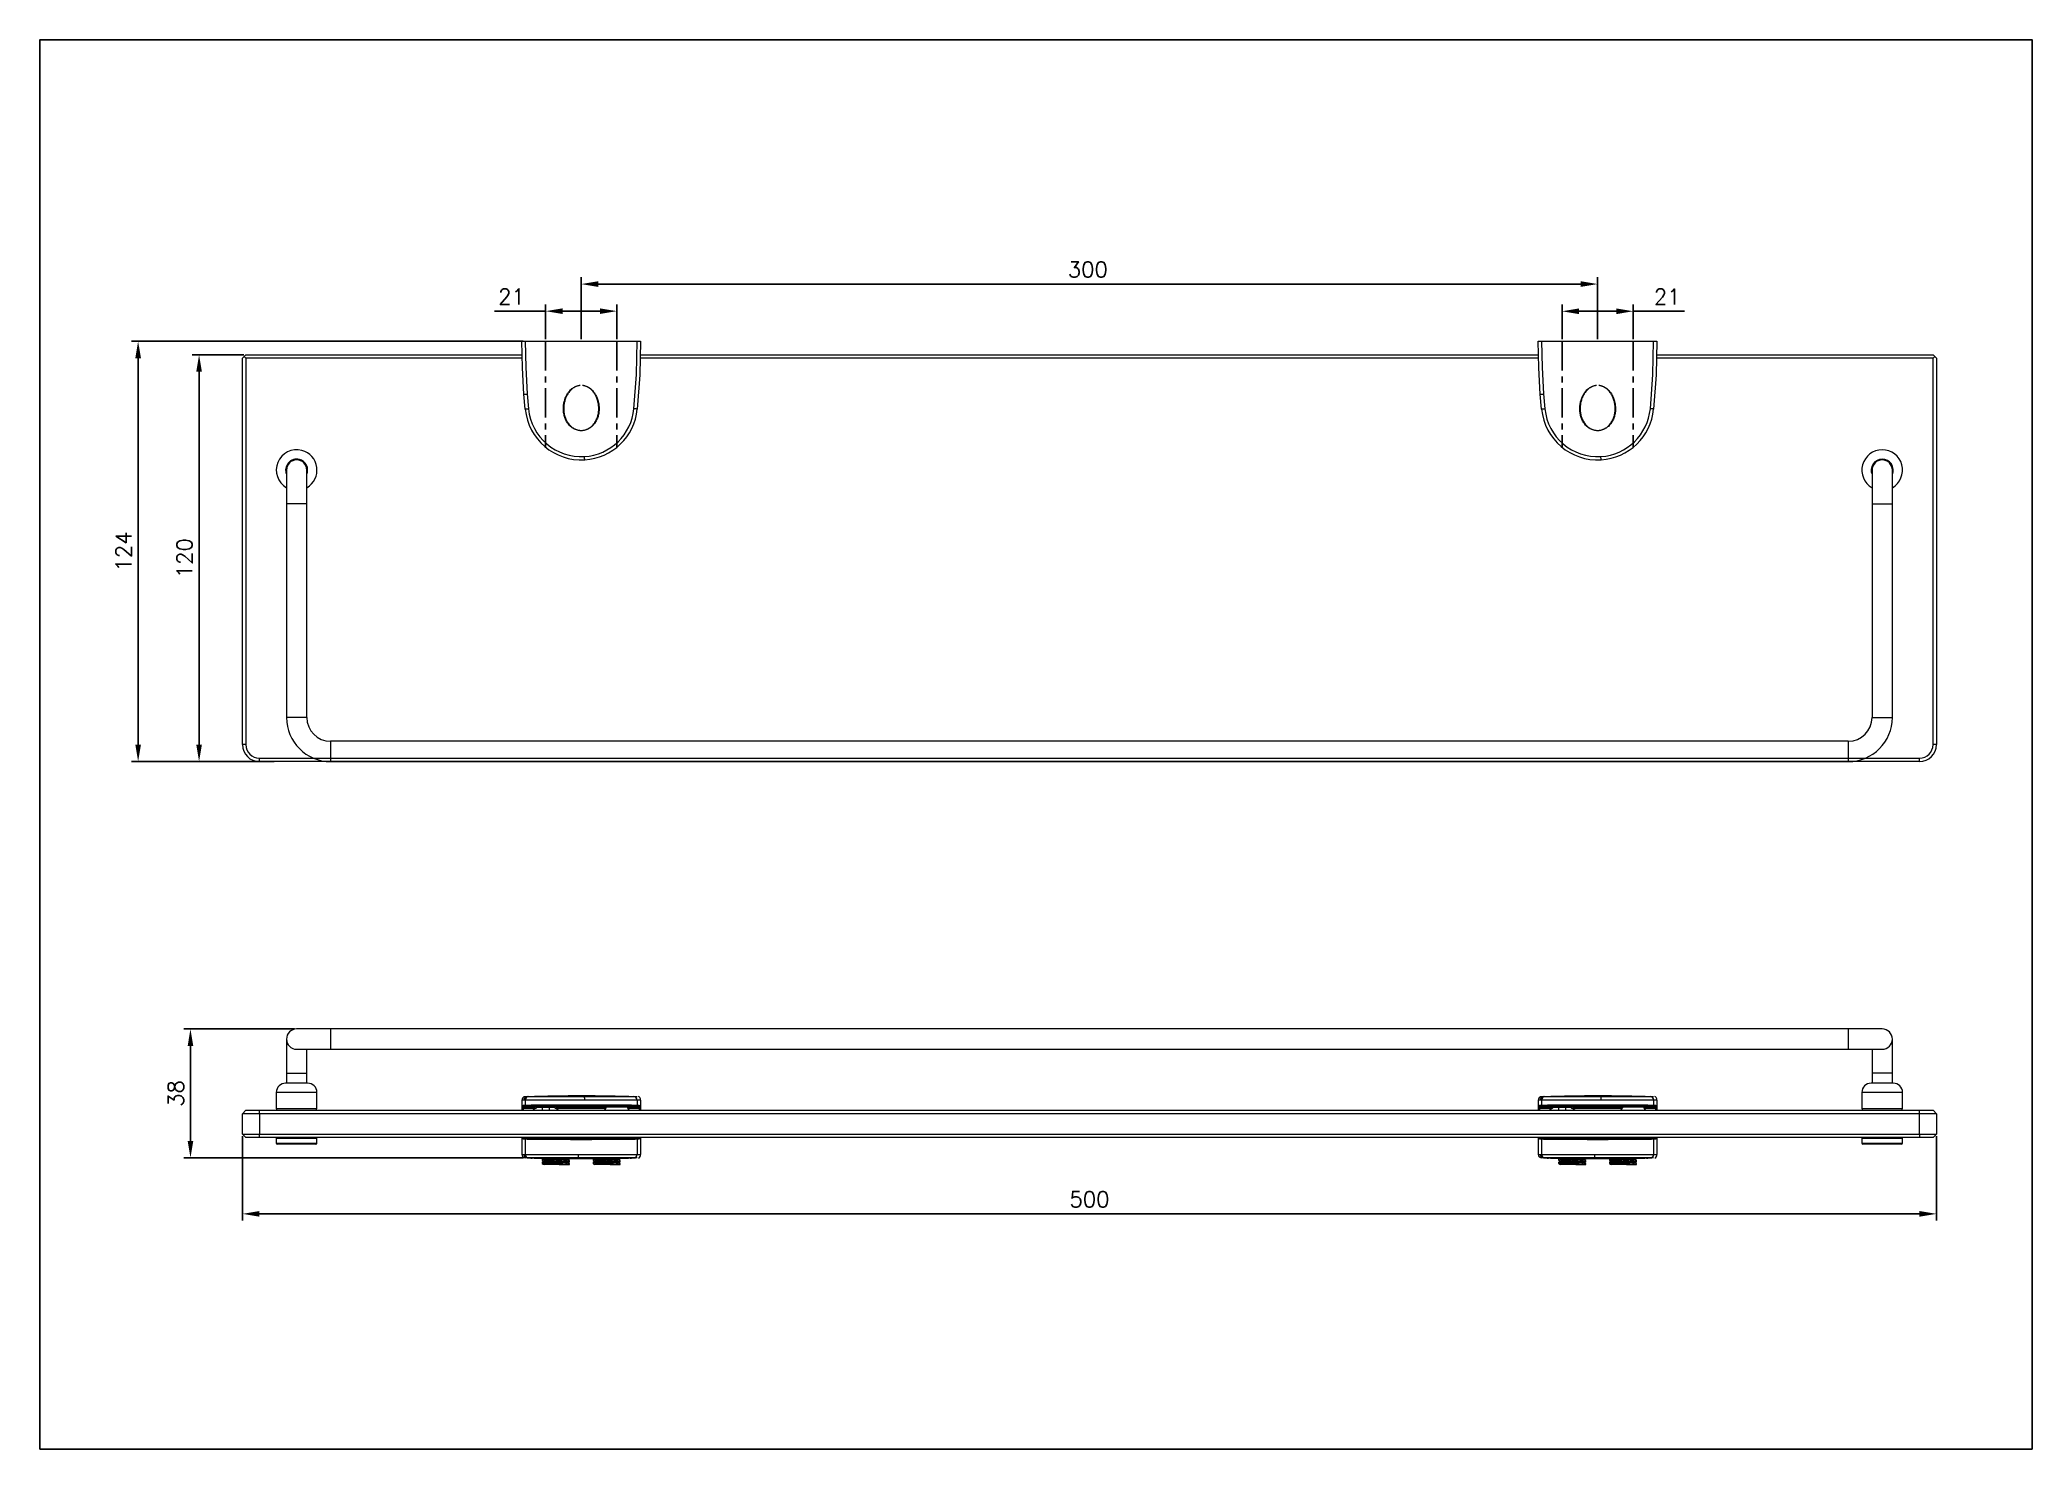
# Model space of a CAD drawing. Extents: x -139 to 449, y -42 to 374.
import ezdxf

# ---------------------------------------------------------------- set-up
doc = ezdxf.new("R2010")
doc.units = 0
doc.header["$LTSCALE"] = 23.1
doc.header["$MEASUREMENT"] = 0
doc.linetypes.add('CENTER', pattern=[0.6, 0.375, -0.075, 0.075, -0.075])
doc.layers.get('0').update_dxf_attribs({"linetype": 'CONTINUOUS'})
doc.layers.get('Defpoints').update_dxf_attribs({"linetype": 'CONTINUOUS'})
doc.styles.get("Standard").update_dxf_attribs({"font": 'txt.shx', "bigfont": 'whgtxt.shx'})
doc.dimstyles.get("Standard").update_dxf_attribs({"dimtxt": 2.5, "dimasz": 0.18, "dimexe": 0.18, "dimexo": 0.0625, "dimgap": 0.09, "dimtad": 0, "dimtih": 1, "dimtoh": 1, "dimdec": 4, "dimzin": 0, "dimdsep": 46, "dimtxsty": 'Standard', "dimcen": 0.09, "dimadec": 0, "dimazin": 0, "dimtp": 0.001, "dimtm": 0.001, "dimtfac": 1, "dimtdec": 4, "dimtofl": 0, "dimtmove": 0, "dimatfit": 0, "dimfxl": 0, "dimtolj": 1, "dimtzin": 0, "dimarcsym": 0})

msp = doc.modelspace()

# ---------------------------------------------------------------- blocks, each defined once
blk = doc.blocks.new('*D23')
at = {"color": 2, "lineweight": -2, "transparency": 16777216}
for p, q in [((9.95, 294.08), (-5.18, 294.08)), ((9.95, 285.79), (9.95, 296.08)), ((25.95, 294.08), (14.95, 294.08)), ((30.95, 285.79), (30.95, 296.08))]:
    blk.add_line(p, q, dxfattribs=at)
at = {"color": 2, "transparency": 16777216}
for points in [[(14.95, 294.91), (14.95, 293.25), (9.95, 294.08)], [(25.95, 294.91), (25.95, 293.25), (30.95, 294.08)]]:
    blk.add_solid(points, dxfattribs=at)
at = {"layer": 'Defpoints', "color": 0, "transparency": 16777216}
for p in [(30.95, 294.08), (9.95, 285.19), (30.95, 285.19)]:
    blk.add_point(p, dxfattribs=at)
at = {"color": 2, "transparency": 16777216, "insert": (-0.11, 298.38), "char_height": 4.6, "attachment_point": 5}
blk.add_mtext('\\A1;21', dxfattribs=at)
blk = doc.blocks.new('*D24')
at = {"color": 2, "lineweight": -2, "transparency": 16777216}
for p, q in [((-79.55, 50.69), (-79.55, 25.74)), ((420.45, 50.69), (420.45, 25.74)), ((-74.55, 27.74), (415.45, 27.74))]:
    blk.add_line(p, q, dxfattribs=at)
at = {"color": 2, "transparency": 16777216}
for points in [[(-74.55, 28.58), (-74.55, 26.91), (-79.55, 27.74)], [(415.45, 28.58), (415.45, 26.91), (420.45, 27.74)]]:
    blk.add_solid(points, dxfattribs=at)
at = {"layer": 'Defpoints', "color": 0, "transparency": 16777216}
for p in [(-79.55, 51.29), (420.45, 51.29), (420.45, 27.74)]:
    blk.add_point(p, dxfattribs=at)
at = {"color": 2, "transparency": 16777216, "insert": (170.45, 32.04), "char_height": 4.6, "attachment_point": 5}
blk.add_mtext('\\A1;500', dxfattribs=at)
blk = doc.blocks.new('*D25')
at = {"color": 2, "lineweight": -2, "transparency": 16777216}
for p, q in [((3.33, 285.19), (-112.34, 285.19)), ((-110.34, 280.19), (-110.34, 166.19)), ((-70.15, 161.19), (-112.34, 161.19))]:
    blk.add_line(p, q, dxfattribs=at)
at = {"color": 2, "transparency": 16777216}
for points in [[(-111.17, 280.19), (-109.5, 280.19), (-110.34, 285.19)], [(-111.17, 166.19), (-109.5, 166.19), (-110.34, 161.19)]]:
    blk.add_solid(points, dxfattribs=at)
at = {"layer": 'Defpoints', "color": 0, "transparency": 16777216}
for p in [(3.93, 285.19), (-110.34, 161.19), (-69.55, 161.19)]:
    blk.add_point(p, dxfattribs=at)
at = {"color": 2, "transparency": 16777216, "insert": (-114.64, 223.19), "char_height": 4.6, "attachment_point": 5, "rotation": 90}
blk.add_mtext('\\A1;124', dxfattribs=at)
blk = doc.blocks.new('*D26')
at = {"color": 2, "lineweight": -2, "transparency": 16777216}
for p, q in [((-79.15, 281.19), (-94.35, 281.19)), ((-92.35, 276.19), (-92.35, 166.19)), ((-70.15, 161.19), (-94.35, 161.19))]:
    blk.add_line(p, q, dxfattribs=at)
at = {"color": 2, "transparency": 16777216}
for points in [[(-93.18, 276.19), (-91.51, 276.19), (-92.35, 281.19)], [(-93.18, 166.19), (-91.51, 166.19), (-92.35, 161.19)]]:
    blk.add_solid(points, dxfattribs=at)
at = {"layer": 'Defpoints', "color": 0, "transparency": 16777216}
for p in [(-78.55, 281.19), (-92.35, 161.19), (-69.55, 161.19)]:
    blk.add_point(p, dxfattribs=at)
at = {"color": 2, "transparency": 16777216, "insert": (-96.65, 221.19), "char_height": 4.6, "attachment_point": 5, "rotation": 90}
blk.add_mtext('\\A1;120', dxfattribs=at)
blk = doc.blocks.new('*D27')
at = {"color": 2, "lineweight": -2, "transparency": 16777216}
for p, q in [((-64.15, 82.29), (-96.89, 82.29)), ((-94.89, 77.29), (-94.89, 49.27)), ((3.33, 44.27), (-96.89, 44.27))]:
    blk.add_line(p, q, dxfattribs=at)
at = {"color": 2, "transparency": 16777216}
for points in [[(-95.72, 77.29), (-94.06, 77.29), (-94.89, 82.29)], [(-95.72, 49.27), (-94.06, 49.27), (-94.89, 44.27)]]:
    blk.add_solid(points, dxfattribs=at)
at = {"layer": 'Defpoints', "color": 0, "transparency": 16777216}
for p in [(-63.55, 82.29), (-94.89, 44.27), (3.93, 44.27)]:
    blk.add_point(p, dxfattribs=at)
at = {"color": 2, "transparency": 16777216, "insert": (-99.19, 63.28), "char_height": 4.6, "attachment_point": 5, "rotation": 90}
blk.add_mtext('\\A1;38', dxfattribs=at)
blk = doc.blocks.new('*D28')
at = {"color": 2, "lineweight": -2, "transparency": 16777216}
for p, q in [((309.95, 285.79), (309.95, 296.05)), ((314.95, 294.05), (325.95, 294.05)), ((330.95, 285.79), (330.95, 296.05)), ((330.95, 294.05), (346.09, 294.05))]:
    blk.add_line(p, q, dxfattribs=at)
at = {"color": 2, "transparency": 16777216}
for points in [[(314.95, 294.88), (314.95, 293.21), (309.95, 294.05)], [(325.95, 294.88), (325.95, 293.21), (330.95, 294.05)]]:
    blk.add_solid(points, dxfattribs=at)
at = {"layer": 'Defpoints', "color": 0, "transparency": 16777216}
for p in [(330.95, 294.05), (309.95, 285.19), (330.95, 285.19)]:
    blk.add_point(p, dxfattribs=at)
at = {"color": 2, "transparency": 16777216, "insert": (341.02, 298.35), "char_height": 4.6, "attachment_point": 5}
blk.add_mtext('\\A1;21', dxfattribs=at)
blk = doc.blocks.new('*D29')
at = {"color": 2, "lineweight": -2, "transparency": 16777216}
for p, q in [((20.45, 285.79), (20.45, 304.07)), ((25.45, 302.07), (315.45, 302.07)), ((320.45, 285.79), (320.45, 304.07))]:
    blk.add_line(p, q, dxfattribs=at)
at = {"color": 2, "transparency": 16777216}
for points in [[(25.45, 302.91), (25.45, 301.24), (20.45, 302.07)], [(315.45, 302.91), (315.45, 301.24), (320.45, 302.07)]]:
    blk.add_solid(points, dxfattribs=at)
at = {"layer": 'Defpoints', "color": 0, "transparency": 16777216}
for p in [(320.45, 302.07), (20.45, 285.19), (320.45, 285.19)]:
    blk.add_point(p, dxfattribs=at)
at = {"color": 2, "transparency": 16777216, "insert": (169.98, 306.37), "char_height": 4.6, "attachment_point": 5}
blk.add_mtext('\\A1;300', dxfattribs=at)
blk = doc.blocks.new('A$C799D01EE')
at = {"color": 7, "linetype": 'Continuous', "lineweight": 15}
for points, knots in [([(12.97, 0.36), (13.01, 0.75), (13.1, 1.12), (13.31, 1.66), (13.39, 1.84), (13.58, 2.18), (13.68, 2.34), (14.02, 2.81), (14.28, 3.1), (14.85, 3.62), (15.16, 3.85), (15.81, 4.26), (16.16, 4.44), (16.87, 4.74), (17.23, 4.86), (17.97, 5.06), (18.35, 5.14), (19.12, 5.24), (19.5, 5.27), (20.27, 5.27), (20.65, 5.25), (21.42, 5.14), (21.8, 5.06), (22.53, 4.84), (22.89, 4.7), (23.59, 4.36), (23.92, 4.16), (24.38, 3.82), (24.53, 3.7), (24.82, 3.44), (24.96, 3.31), (25.36, 2.88), (25.58, 2.57), (25.87, 2.07), (25.96, 1.89), (26.11, 1.53), (26.17, 1.35), (26.27, 0.98), (26.31, 0.79), (26.37, 0.41), (26.38, 0.21), (26.38, -0.37), (26.33, -0.75), (26.13, -1.5), (25.99, -1.86), (25.7, -2.37), (25.6, -2.53), (25.37, -2.85), (25.25, -3), (24.86, -3.42), (24.57, -3.69), (23.94, -4.15), (23.61, -4.35), (22.92, -4.69), (22.56, -4.83), (21.82, -5.05), (21.44, -5.14), (20.67, -5.25), (20.29, -5.27), (19.52, -5.27), (19.13, -5.24), (18.36, -5.14), (17.98, -5.06), (17.24, -4.87), (16.88, -4.74), (16.17, -4.44), (15.83, -4.27), (15.17, -3.86), (14.86, -3.63), (14.29, -3.11), (14.02, -2.82), (13.57, -2.19), (13.38, -1.85), (13.1, -1.12), (13.01, -0.75), (12.97, -0.36)], [0, 0, 0, 0, 0.03125, 0.03125, 0.046875, 0.046875, 0.0625, 0.0625, 0.09375, 0.09375, 0.125, 0.125, 0.15625, 0.15625, 0.1875, 0.1875, 0.21875, 0.21875, 0.25, 0.25, 0.28125, 0.28125, 0.3125, 0.3125, 0.34375, 0.34375, 0.375, 0.375, 0.390625, 0.390625, 0.40625, 0.40625, 0.4375, 0.4375, 0.453125, 0.453125, 0.46875, 0.46875, 0.484375, 0.484375, 0.5, 0.5, 0.53125, 0.53125, 0.5625, 0.5625, 0.578125, 0.578125, 0.59375, 0.59375, 0.625, 0.625, 0.65625, 0.65625, 0.6875, 0.6875, 0.71875, 0.71875, 0.75, 0.75, 0.78125, 0.78125, 0.8125, 0.8125, 0.84375, 0.84375, 0.875, 0.875, 0.90625, 0.90625, 0.9375, 0.9375, 0.96875, 0.96875, 1, 1, 1, 1]), ([(13.04, -0.35), (13.08, -0.74), (13.17, -1.11), (13.45, -1.82), (13.64, -2.16), (14.09, -2.77), (14.35, -3.06), (14.91, -3.57), (15.22, -3.79), (15.87, -4.19), (16.21, -4.37), (16.91, -4.66), (17.27, -4.78), (18, -4.97), (18.38, -5.05), (19.13, -5.15), (19.51, -5.17), (20.27, -5.18), (20.65, -5.15), (21.41, -5.05), (21.78, -4.97), (22.51, -4.75), (22.87, -4.61), (23.55, -4.28), (23.88, -4.08), (24.5, -3.63), (24.79, -3.37), (25.17, -2.95), (25.29, -2.81), (25.52, -2.5), (25.62, -2.34), (25.91, -1.84), (26.05, -1.49), (26.25, -0.74), (26.3, -0.37), (26.3, 0.2), (26.29, 0.4), (26.24, 0.78), (26.2, 0.96), (26.04, 1.51), (25.89, 1.87), (25.51, 2.53), (25.28, 2.83), (24.89, 3.26), (24.76, 3.39), (24.47, 3.64), (24.32, 3.76), (23.86, 4.09), (23.53, 4.29), (22.84, 4.62), (22.49, 4.76), (21.76, 4.97), (21.39, 5.05), (20.64, 5.16), (20.26, 5.18), (19.5, 5.17), (19.12, 5.15), (18.37, 5.05), (17.99, 4.97), (17.26, 4.78), (16.9, 4.65), (16.2, 4.36), (15.86, 4.19), (15.21, 3.79), (14.91, 3.56), (14.34, 3.05), (14.08, 2.77), (13.75, 2.31), (13.64, 2.15), (13.46, 1.81), (13.38, 1.64), (13.17, 1.1), (13.08, 0.74), (13.04, 0.35)], [0, 0, 0, 0, 0.03125, 0.03125, 0.0625, 0.0625, 0.09375, 0.09375, 0.125, 0.125, 0.15625, 0.15625, 0.1875, 0.1875, 0.21875, 0.21875, 0.25, 0.25, 0.28125, 0.28125, 0.3125, 0.3125, 0.34375, 0.34375, 0.375, 0.375, 0.40625, 0.40625, 0.421875, 0.421875, 0.4375, 0.4375, 0.46875, 0.46875, 0.5, 0.5, 0.515625, 0.515625, 0.53125, 0.53125, 0.5625, 0.5625, 0.59375, 0.59375, 0.609375, 0.609375, 0.625, 0.625, 0.65625, 0.65625, 0.6875, 0.6875, 0.71875, 0.71875, 0.75, 0.75, 0.78125, 0.78125, 0.8125, 0.8125, 0.84375, 0.84375, 0.875, 0.875, 0.90625, 0.90625, 0.9375, 0.9375, 0.953125, 0.953125, 0.96875, 0.96875, 1, 1, 1, 1])]:
    blk.add_open_spline(points, degree=3, knots=knots, dxfattribs=at)
blk = doc.blocks.new('A$C41BA2DAD')
blk.add_lwpolyline([(-103.23, -187.07), (386.82, -187.07), (386.82, 159.43), (-103.23, 159.43)], close=True)
blk = doc.blocks.new('A$C676F3AB2')
at = {"xscale": 1.2, "yscale": 1.2, "zscale": 1.2}
blk.add_blockref('A$C41BA2DAD', (-7.47, 10.63), dxfattribs=at)

# ---------------------------------------------------------------- dimensions: what is measured, and where the dimension line sits
for base, p1, p2, override, picture, middle in [((320.452, 302.073), (20.452, 285.188), (320.452, 285.188), {"dimscale": 2, "dimtxt": 2.3, "dimasz": 2.5, "dimexe": 1, "dimexo": 0.3, "dimgap": 1, "dimtad": 1, "dimtih": 0, "dimtoh": 0, "dimdec": 0, "dimcen": 0, "dimclrd": 2, "dimclre": 2, "dimclrt": 2, "dimtp": 0.1, "dimtm": 0, "dimtfac": 0.5, "dimtdec": 2, "dimatfit": 3}, '*D29', (169.981, 302.073)), ((30.952, 294.08), (9.952, 285.188), (30.952, 285.188), {"dimscale": 2, "dimtxt": 2.3, "dimasz": 2.5, "dimexe": 1, "dimexo": 0.3, "dimgap": 1, "dimtad": 1, "dimtih": 0, "dimtoh": 0, "dimdec": 2, "dimlfac": 1, "dimzin": 8, "dimcen": 0, "dimclrd": 2, "dimclre": 2, "dimclrt": 2, "dimtp": 0.1, "dimtm": 0, "dimtfac": 0.5, "dimtdec": 2, "dimtofl": 1, "dimatfit": 3}, '*D23', (-0.114, 294.08)), ((330.952, 294.048), (309.952, 285.188), (330.952, 285.188), {"dimscale": 2, "dimtxt": 2.3, "dimasz": 2.5, "dimexe": 1, "dimexo": 0.3, "dimgap": 1, "dimtad": 1, "dimtih": 0, "dimtoh": 0, "dimdec": 2, "dimlfac": 1, "dimzin": 8, "dimcen": 0, "dimclrd": 2, "dimclre": 2, "dimclrt": 2, "dimtp": 0.1, "dimtm": 0, "dimtfac": 0.5, "dimtdec": 2, "dimtofl": 1, "dimatfit": 3}, '*D28', (341.019, 294.048))]:
    dim = msp.add_linear_dim(base=base, p1=p1, p2=p2, dimstyle='Standard', override=override)
    dim.commit()
    dim.dimension.update_dxf_attribs({"geometry": picture, "text_midpoint": middle, "dimtype": 160})
for base, p1, p2, override, picture, middle in [((-110.335, 161.188), (3.925, 285.188), (-69.548, 161.188), {"dimscale": 2, "dimtxt": 2.3, "dimasz": 2.5, "dimexe": 1, "dimexo": 0.3, "dimgap": 1, "dimtad": 1, "dimtih": 0, "dimtoh": 0, "dimdec": 2, "dimlfac": 1, "dimzin": 8, "dimcen": 0, "dimclrd": 2, "dimclre": 2, "dimclrt": 2, "dimtp": 0.1, "dimtm": 0, "dimtfac": 0.5, "dimtdec": 2, "dimtofl": 1, "dimatfit": 3}, '*D25', (-114.635, 223.188)), ((-92.347, 161.188), (-78.548, 281.188), (-69.548, 161.188), {"dimscale": 2, "dimtxt": 2.3, "dimasz": 2.5, "dimexe": 1, "dimexo": 0.3, "dimgap": 1, "dimtad": 1, "dimtih": 0, "dimtoh": 0, "dimdec": 2, "dimlfac": 1, "dimzin": 8, "dimcen": 0, "dimclrd": 2, "dimclre": 2, "dimclrt": 2, "dimtp": 0.1, "dimtm": 0, "dimtfac": 0.5, "dimtdec": 2, "dimtofl": 1, "dimatfit": 3}, '*D26', (-96.647, 221.188)), ((-94.889, 44.265), (-63.548, 82.293), (3.925, 44.265), {"dimscale": 2, "dimtxt": 2.3, "dimasz": 2.5, "dimexe": 1, "dimexo": 0.3, "dimgap": 1, "dimtad": 1, "dimtih": 0, "dimtoh": 0, "dimdec": 1, "dimlfac": 1, "dimzin": 8, "dimcen": 0, "dimclrd": 2, "dimclre": 2, "dimclrt": 2, "dimtp": 0.1, "dimtm": 0, "dimtfac": 0.5, "dimtdec": 2, "dimtofl": 1, "dimatfit": 3}, '*D27', (-99.189, 63.279))]:
    dim = msp.add_linear_dim(base=base, p1=p1, p2=p2, angle=90, dimstyle='Standard', override=override)
    dim.commit()
    dim.dimension.update_dxf_attribs({"geometry": picture, "text_midpoint": middle})
dim = msp.add_linear_dim(base=(420.452, 27.743), p1=(-79.548, 51.293), p2=(420.452, 51.293), dimstyle='Standard', override={"dimscale": 2, "dimtxt": 2.3, "dimasz": 2.5, "dimexe": 1, "dimexo": 0.3, "dimgap": 1, "dimtad": 1, "dimtih": 0, "dimtoh": 0, "dimdec": 2, "dimlfac": 1, "dimzin": 8, "dimcen": 0, "dimclrd": 2, "dimclre": 2, "dimclrt": 2, "dimtp": 0.1, "dimtm": 0, "dimtfac": 0.5, "dimtdec": 2, "dimtofl": 1, "dimatfit": 3})
dim.commit()
dim.dimension.update_dxf_attribs({"geometry": '*D24', "text_midpoint": (170.452, 32.043)})

# ---------------------------------------------------------------- linework, layer by layer
at = {"color": 7, "linetype": 'Continuous', "lineweight": 15}
for p, q in [((2.952, 285.188), (3.925, 285.188)), ((36.98, 285.188), (37.952, 285.188)), ((302.952, 285.188), (303.925, 285.188)), ((336.98, 285.188), (337.952, 285.188)), ((-79.048, 280.688), (-79.548, 280.188)), ((-79.548, 166.188), (-79.548, 280.188)), ((-78.548, 281.188), (-79.048, 280.688)), ((-78.548, 281.188), (3.028, 281.188)), ((37.857, 281.188), (303.028, 281.188)), ((337.857, 281.188), (419.452, 281.188)), ((419.952, 280.688), (419.452, 281.188)), ((420.452, 280.188), (419.952, 280.688)), ((420.452, 280.188), (420.452, 166.188)), ((3.923, 265.188), (3.543, 269.579)), ((303.923, 265.188), (303.543, 269.579)), ((-66.548, 247.188), (-66.548, 237.188)), ((-60.548, 237.188), (-60.548, 247.188)), ((401.452, 247.188), (401.452, 237.188)), ((407.452, 237.188), (407.452, 247.188)), ((-66.548, 237.188), (-66.548, 174.188)), ((-60.548, 174.188), (-60.548, 237.188)), ((401.452, 237.188), (401.452, 174.188)), ((407.452, 174.188), (407.452, 237.188)), ((394.452, 167.188), (-53.548, 167.188)), ((415.452, 161.188), (-74.548, 161.188)), ((-53.548, 161.188), (394.452, 161.188)), ((-66.548, 79.293), (-66.548, 69.293)), ((-53.548, 82.293), (-63.548, 82.293)), ((394.452, 82.293), (-53.548, 82.293)), ((404.452, 82.293), (394.452, 82.293)), ((407.452, 69.293), (407.452, 79.293)), ((-63.548, 76.293), (-53.548, 76.293)), ((-60.548, 69.293), (-60.548, 76.293)), ((-53.548, 76.293), (394.452, 76.293)), ((394.452, 76.293), (404.452, 76.293)), ((401.452, 76.293), (401.452, 69.293)), ((-60.298, 66.293), (-66.798, 66.293)), ((-66.548, 69.293), (-66.548, 66.293)), ((-63.548, 69.293), (-60.548, 69.293)), ((-60.548, 66.293), (-60.548, 69.293)), ((407.702, 66.293), (401.202, 66.293)), ((401.452, 69.293), (401.452, 66.293)), ((407.452, 66.293), (407.452, 69.293)), ((-69.548, 63.543), (-69.548, 58.793)), ((-57.548, 58.793), (-57.548, 63.543)), ((2.952, 61.32), (2.952, 58.293)), ((3.301, 59.297), (7.405, 59.297)), ((4.512, 62.321), (4.669, 62.321)), ((8.952, 59.294), (10.952, 59.294)), ((12.5, 59.297), (27.392, 59.297)), ((34.513, 59.297), (37.603, 59.297)), ((36.015, 62.321), (36.199, 62.321)), ((37.952, 61.32), (37.952, 58.293)), ((302.952, 61.32), (302.952, 58.293)), ((303.301, 59.297), (307.405, 59.297)), ((304.512, 62.321), (304.669, 62.321)), ((304.669, 62.321), (304.89, 62.321)), ((308.952, 59.294), (310.952, 59.294)), ((312.5, 59.297), (327.392, 59.297)), ((334.513, 59.297), (337.603, 59.297)), ((336.015, 62.321), (336.199, 62.321)), ((337.952, 61.32), (337.952, 58.293)), ((398.452, 63.543), (398.452, 58.793)), ((410.452, 58.793), (410.452, 63.543)), ((-78.548, 58.293), (-79.548, 57.293)), ((-79.548, 51.293), (-79.548, 57.293)), ((-78.548, 58.293), (-74.548, 58.293)), ((-74.548, 58.293), (415.452, 58.293)), ((3.286, 58.797), (3.286, 58.293)), ((37.619, 58.293), (37.619, 58.797)), ((303.286, 58.797), (303.286, 58.293)), ((337.619, 58.293), (337.619, 58.797)), ((415.452, 58.293), (419.452, 58.293)), ((420.452, 57.293), (419.452, 58.293)), ((420.452, 57.293), (420.452, 51.293)), ((-78.548, 50.293), (-79.548, 51.293)), ((-74.548, 50.293), (-78.548, 50.293)), ((415.452, 50.293), (-74.548, 50.293)), ((-69.548, 49.993), (-69.548, 48.593)), ((-57.848, 48.293), (-69.248, 48.293)), ((-57.548, 48.593), (-57.548, 49.993)), ((2.952, 50.293), (2.952, 45.265)), ((7.405, 50.288), (3.301, 50.288)), ((37.952, 50.293), (37.952, 45.265)), ((302.952, 50.293), (302.952, 45.265)), ((337.952, 50.293), (337.952, 45.265)), ((398.452, 49.993), (398.452, 48.593)), ((410.152, 48.293), (398.752, 48.293)), ((410.452, 48.593), (410.452, 49.993)), ((419.452, 50.293), (415.452, 50.293)), ((420.452, 51.293), (419.452, 50.293)), ((4.671, 44.264), (4.512, 44.265)), ((4.89, 44.264), (4.671, 44.264)), ((35.653, 44.249), (35.697, 44.249)), ((36.199, 44.264), (36.015, 44.264)), ((304.671, 44.264), (304.512, 44.265)), ((304.89, 44.264), (304.671, 44.264)), ((336.199, 44.264), (336.015, 44.264))]:
    msp.add_line(p, q, dxfattribs=at)
at = {"color": 1, "linetype": 'CENTER'}
for p, q in [((9.952, 285.188), (9.952, 253.928)), ((30.952, 285.188), (30.952, 253.928)), ((309.952, 285.188), (309.952, 253.928)), ((330.952, 285.188), (330.952, 253.928))]:
    msp.add_line(p, q, dxfattribs=at)
at = {"color": 2, "linetype": 'Continuous', "lineweight": 15}
for p, q in [((-78.548, 280.188), (-79.048, 280.688)), ((3.047, 280.188), (-78.548, 280.188)), ((-78.548, 280.188), (-78.548, 166.188)), ((303.047, 280.188), (37.833, 280.188)), ((419.452, 280.188), (337.833, 280.188)), ((419.452, 280.188), (419.952, 280.688)), ((419.452, 166.188), (419.452, 280.188)), ((4.512, 269.653), (4.89, 265.282)), ((304.512, 269.653), (304.89, 265.282)), ((-60.548, 237.188), (-66.548, 237.188)), ((401.452, 237.188), (407.452, 237.188)), ((-60.548, 174.188), (-66.548, 174.188)), ((401.452, 174.188), (407.452, 174.188)), ((-78.548, 166.188), (-79.548, 166.188)), ((-53.548, 167.188), (-53.548, 161.188)), ((394.452, 167.188), (394.452, 161.188)), ((420.452, 166.188), (419.452, 166.188)), ((-74.548, 162.188), (415.452, 162.188)), ((-74.548, 161.188), (-74.548, 162.188)), ((415.452, 161.188), (415.452, 162.188)), ((-53.548, 82.293), (-53.548, 76.293)), ((394.452, 82.293), (394.452, 76.293)), ((-66.548, 69.293), (-63.548, 69.293)), ((404.452, 69.293), (401.452, 69.293)), ((407.452, 69.293), (404.452, 69.293)), ((-57.548, 63.543), (-69.548, 63.543)), ((3.923, 61.322), (3.543, 61.321)), ((3.923, 61.322), (3.923, 59.732)), ((4.669, 62.321), (4.89, 62.321)), ((8.952, 59.148), (8.952, 59.294)), ((10.952, 59.148), (8.952, 59.148)), ((8.952, 59.148), (8.952, 58.293)), ((10.952, 59.148), (10.952, 59.294)), ((10.952, 59.148), (10.952, 58.293)), ((36.982, 61.322), (36.982, 59.732)), ((303.923, 61.322), (303.543, 61.321)), ((303.923, 61.322), (303.923, 59.732)), ((308.952, 59.148), (308.952, 59.294)), ((310.952, 59.148), (308.952, 59.148)), ((308.952, 59.148), (308.952, 58.293)), ((310.952, 59.148), (310.952, 59.294)), ((310.952, 59.148), (310.952, 58.293)), ((336.982, 61.322), (336.982, 59.732)), ((410.452, 63.543), (398.452, 63.543)), ((-74.548, 57.293), (-79.548, 57.293)), ((-74.548, 57.293), (-74.548, 58.293)), ((415.452, 57.293), (-74.548, 57.293)), ((-74.548, 57.293), (-74.548, 51.293)), ((-69.548, 58.793), (-57.548, 58.793)), ((3.286, 58.797), (2.986, 58.797)), ((2.986, 58.293), (2.986, 58.797)), ((6.899, 58.797), (3.286, 58.797)), ((27.602, 58.797), (13.006, 58.797)), ((37.619, 58.797), (34.303, 58.797)), ((37.919, 58.797), (37.619, 58.797)), ((37.919, 58.797), (37.919, 58.293)), ((303.286, 58.797), (302.986, 58.797)), ((302.986, 58.293), (302.986, 58.797)), ((306.899, 58.797), (303.286, 58.797)), ((327.602, 58.797), (313.006, 58.797)), ((337.619, 58.797), (334.303, 58.797)), ((337.919, 58.797), (337.619, 58.797)), ((337.919, 58.797), (337.919, 58.293)), ((398.452, 58.793), (410.452, 58.793)), ((415.452, 57.293), (415.452, 58.293)), ((415.452, 51.293), (415.452, 57.293)), ((420.452, 57.293), (415.452, 57.293)), ((-79.548, 51.293), (-74.548, 51.293)), ((-74.548, 50.293), (-74.548, 51.293)), ((-74.548, 51.293), (415.452, 51.293)), ((-63.548, 49.993), (-69.548, 49.993)), ((-69.548, 48.593), (-57.548, 48.593)), ((-57.548, 49.993), (-63.548, 49.993)), ((3.923, 49.853), (3.923, 45.263)), ((8.952, 50.291), (8.952, 50.293)), ((9.452, 50.291), (8.952, 50.291)), ((9.452, 50.293), (9.452, 50.11)), ((16.452, 50.11), (16.452, 50.293)), ((24.452, 50.288), (16.452, 50.288)), ((24.452, 50.293), (24.452, 50.11)), ((31.452, 50.11), (31.452, 50.293)), ((37.603, 50.288), (34.513, 50.288)), ((36.982, 49.853), (36.982, 45.263)), ((307.405, 50.288), (303.301, 50.288)), ((303.923, 49.853), (303.923, 45.263)), ((308.952, 50.291), (308.952, 50.293)), ((309.452, 50.291), (308.952, 50.291)), ((309.452, 50.293), (309.452, 50.11)), ((316.452, 50.11), (316.452, 50.293)), ((324.452, 50.288), (316.452, 50.288)), ((324.452, 50.293), (324.452, 50.11)), ((331.452, 50.11), (331.452, 50.293)), ((337.603, 50.288), (334.513, 50.288)), ((336.982, 49.853), (336.982, 45.263)), ((404.452, 49.993), (398.452, 49.993)), ((398.452, 48.593), (410.452, 48.593)), ((410.452, 49.993), (404.452, 49.993)), ((415.452, 51.293), (415.452, 50.293)), ((415.452, 51.293), (420.452, 51.293)), ((3.543, 45.264), (3.923, 45.263)), ((4.479, 44.251), (4.559, 44.255)), ((4.671, 44.265), (5.209, 44.251)), ((5.209, 44.249), (5.251, 44.249)), ((9.034, 44.162), (5.979, 44.213)), ((7.904, 44.184), (8.644, 44.168)), ((8.644, 44.167), (9.365, 44.154)), ((8.952, 44), (8.952, 43.585)), ((8.952, 43), (8.952, 42.585)), ((13.977, 42.293), (9.45, 42.293)), ((13.977, 42.293), (16.952, 42.293)), ((16.952, 43.085), (16.952, 43.5)), ((16.952, 42.293), (16.952, 42.5)), ((23.078, 44.051), (17.831, 44.062)), ((23.067, 44.048), (23.973, 44.054)), ((23.952, 44), (23.952, 43.585)), ((23.952, 43), (23.952, 42.585)), ((28.977, 42.293), (24.45, 42.293)), ((28.977, 42.293), (31.952, 42.293)), ((31.952, 43.085), (31.952, 43.5)), ((31.952, 42.293), (31.952, 42.5)), ((34.925, 44.213), (32.476, 44.177)), ((35.697, 44.253), (36.471, 44.271)), ((303.543, 45.264), (303.923, 45.263)), ((304.479, 44.251), (304.559, 44.255)), ((304.671, 44.265), (305.209, 44.251)), ((305.209, 44.249), (305.251, 44.249)), ((308.963, 44.164), (305.979, 44.213)), ((307.904, 44.184), (308.644, 44.168)), ((308.644, 44.167), (308.963, 44.162)), ((308.952, 44), (308.952, 43.585)), ((308.952, 43), (308.952, 42.585)), ((313.977, 42.293), (309.45, 42.293)), ((313.977, 42.293), (316.952, 42.293)), ((316.952, 43.085), (316.952, 43.5)), ((316.952, 42.293), (316.952, 42.5)), ((323.078, 44.051), (317.831, 44.062)), ((323.067, 44.048), (323.973, 44.054)), ((323.952, 44), (323.952, 43.585)), ((323.952, 43), (323.952, 42.585)), ((328.977, 42.293), (324.45, 42.293)), ((328.977, 42.293), (331.952, 42.293)), ((331.952, 43.085), (331.952, 43.5)), ((331.952, 42.293), (331.952, 42.5)), ((334.925, 44.213), (332.476, 44.177)), ((335.653, 44.249), (335.697, 44.249)), ((335.697, 44.253), (336.471, 44.271))]:
    msp.add_line(p, q, dxfattribs=at)
at = {"color": 7, "linetype": 'Continuous', "lineweight": 15, "flags": 128}
for points in [[(3.543, 269.579), (3.1, 277.378), (2.952, 285.188)], [(37.952, 285.188), (37.716, 275.297), (36.982, 265.188)], [(303.543, 269.579), (303.1, 277.378), (302.952, 285.188)], [(337.952, 285.188), (337.716, 275.297), (336.982, 265.188)], [(2.991, 281.188), (2.988, 281.365), (2.986, 281.465), (2.986, 281.483)], [(302.991, 281.188), (302.988, 281.365), (302.986, 281.465), (302.986, 281.483)], [(3.925, 62.32), (4.072, 62.32), (4.512, 62.321)], [(7.341, 59.128), (7.363, 59.234), (7.391, 59.29), (7.404, 59.297), (7.405, 59.297)], [(7.405, 59.297), (7.411, 59.297), (8.952, 59.294)], [(10.952, 59.294), (12.125, 59.296), (12.5, 59.297)], [(12.564, 59.128), (12.541, 59.234), (12.514, 59.29), (12.501, 59.297), (12.5, 59.297)], [(27.392, 59.297), (27.647, 59.246), (27.709, 59.201), (27.747, 59.132), (27.751, 59.064), (27.731, 58.99), (27.671, 58.883), (27.602, 58.797)], [(34.303, 58.797), (34.211, 58.918), (34.165, 59.013), (34.152, 59.088), (34.166, 59.155), (34.212, 59.216), (34.321, 59.271), (34.513, 59.297)], [(36.549, 62.32), (36.744, 62.32), (36.98, 62.32)], [(303.925, 62.32), (304.072, 62.32), (304.512, 62.321)], [(307.341, 59.128), (307.363, 59.234), (307.391, 59.29), (307.404, 59.297), (307.405, 59.297)], [(307.405, 59.297), (307.411, 59.297), (308.952, 59.294)], [(310.952, 59.294), (312.125, 59.296), (312.5, 59.297)], [(312.564, 59.128), (312.541, 59.234), (312.514, 59.29), (312.501, 59.297), (312.5, 59.297)], [(327.392, 59.297), (327.647, 59.246), (327.709, 59.201), (327.747, 59.132), (327.751, 59.064), (327.731, 58.99), (327.671, 58.883), (327.602, 58.797)], [(334.303, 58.797), (334.211, 58.918), (334.165, 59.013), (334.152, 59.088), (334.166, 59.155), (334.212, 59.216), (334.321, 59.271), (334.513, 59.297)], [(336.549, 62.32), (336.744, 62.32), (336.98, 62.32)], [(4.512, 44.265), (4.072, 44.265), (3.925, 44.265)], [(19.566, 44.261), (18.382, 44.261), (15.809, 44.261), (13.367, 44.261), (11.128, 44.261), (9.152, 44.261), (7.499, 44.262), (6.212, 44.263), (5.348, 44.263), (4.89, 44.264)], [(36.015, 44.264), (35.694, 44.263), (34.891, 44.263), (33.68, 44.262), (32.091, 44.261), (30.174, 44.261), (27.979, 44.261), (25.571, 44.261), (21.897, 44.261), (20.965, 44.261), (20.032, 44.261), (19.566, 44.261)], [(36.98, 44.265), (36.744, 44.265), (36.549, 44.265)], [(304.512, 44.265), (304.072, 44.265), (303.925, 44.265)], [(319.566, 44.261), (318.382, 44.261), (315.809, 44.261), (313.368, 44.261), (311.128, 44.261), (309.152, 44.261), (307.499, 44.262), (306.212, 44.263), (305.348, 44.263), (304.89, 44.264)], [(336.015, 44.264), (335.694, 44.263), (334.891, 44.263), (333.68, 44.262), (332.091, 44.261), (330.174, 44.261), (327.979, 44.261), (325.571, 44.261), (321.897, 44.261), (320.965, 44.261), (320.032, 44.261), (319.566, 44.261)], [(336.98, 44.265), (336.744, 44.265), (336.549, 44.265)]]:
    msp.add_lwpolyline(points, dxfattribs=at)
at = {"color": 2, "linetype": 'Continuous', "lineweight": 15, "flags": 128}
for points in [[(3.925, 285.188), (4.072, 277.415), (4.512, 269.653)], [(36.015, 265.282), (36.744, 275.344), (36.98, 285.188)], [(303.925, 285.188), (304.072, 277.415), (304.512, 269.653)], [(336.015, 265.282), (336.744, 275.344), (336.98, 285.188)], [(3.543, 269.579), (3.561, 269.581), (3.616, 269.585), (3.705, 269.592), (3.825, 269.601), (3.972, 269.612), (4.139, 269.625), (4.322, 269.638), (4.512, 269.653)], [(3.923, 265.188), (3.941, 265.19), (3.996, 265.195), (4.085, 265.204), (4.204, 265.215), (4.35, 265.23), (4.518, 265.246), (4.699, 265.264), (4.89, 265.282)], [(36.982, 265.188), (36.964, 265.19), (36.909, 265.195), (36.82, 265.204), (36.701, 265.215), (36.554, 265.23), (36.387, 265.246), (36.205, 265.264), (36.015, 265.282)], [(303.543, 269.579), (303.561, 269.581), (303.616, 269.585), (303.705, 269.592), (303.825, 269.601), (303.972, 269.612), (304.139, 269.625), (304.322, 269.638), (304.512, 269.653)], [(303.923, 265.188), (303.941, 265.19), (303.996, 265.195), (304.085, 265.204), (304.204, 265.215), (304.35, 265.23), (304.518, 265.246), (304.7, 265.264), (304.89, 265.282)], [(336.982, 265.188), (336.964, 265.19), (336.909, 265.195), (336.82, 265.204), (336.701, 265.215), (336.554, 265.23), (336.387, 265.246), (336.205, 265.264), (336.015, 265.282)], [(21.48, 250.22), (21.479, 250.238), (21.476, 250.293), (21.47, 250.382), (21.463, 250.501), (21.453, 250.647), (21.443, 250.815), (21.432, 250.997), (21.42, 251.187)], [(321.48, 250.22), (321.479, 250.238), (321.475, 250.293), (321.47, 250.382), (321.463, 250.501), (321.453, 250.647), (321.443, 250.815), (321.432, 250.997), (321.42, 251.187)], [(3.543, 61.321), (3.1, 61.32), (2.952, 61.32)], [(21.48, 61.324), (20.667, 61.324), (20.262, 61.324), (19.856, 61.324), (18.254, 61.324), (15.522, 61.325), (12.929, 61.325), (10.551, 61.325), (8.452, 61.324), (6.696, 61.324), (5.328, 61.323), (4.41, 61.322), (3.923, 61.322)], [(4.89, 62.321), (5.348, 62.322), (6.212, 62.323), (7.499, 62.323), (9.152, 62.324), (11.128, 62.324), (13.367, 62.324), (15.809, 62.324), (18.382, 62.324), (19.891, 62.324), (20.273, 62.324), (20.655, 62.324), (21.42, 62.324)], [(21.42, 62.324), (22.359, 62.324), (26.043, 62.324), (28.415, 62.324), (30.562, 62.324), (32.42, 62.324), (33.941, 62.323), (35.076, 62.322), (35.798, 62.322), (36.015, 62.321)], [(36.982, 61.322), (36.751, 61.322), (35.983, 61.323), (34.777, 61.323), (33.162, 61.324), (31.188, 61.325), (28.908, 61.325), (26.389, 61.325), (22.477, 61.324), (21.48, 61.324)], [(37.952, 61.32), (37.716, 61.321), (36.982, 61.322)], [(303.543, 61.321), (303.1, 61.32), (302.952, 61.32)], [(321.48, 61.324), (320.667, 61.324), (320.262, 61.324), (319.856, 61.324), (318.254, 61.324), (315.522, 61.325), (312.929, 61.325), (310.551, 61.325), (308.452, 61.324), (306.696, 61.324), (305.328, 61.323), (304.41, 61.322), (303.923, 61.322)], [(304.89, 62.321), (305.348, 62.322), (306.212, 62.323), (307.499, 62.323), (309.152, 62.324), (311.128, 62.324), (313.368, 62.324), (315.809, 62.324), (318.382, 62.324), (319.891, 62.324), (320.273, 62.324), (320.655, 62.324), (321.42, 62.324)], [(321.42, 62.324), (322.358, 62.324), (326.043, 62.324), (328.415, 62.324), (330.562, 62.324), (332.42, 62.324), (333.941, 62.323), (335.076, 62.322), (335.798, 62.322), (336.015, 62.321)], [(336.982, 61.322), (336.751, 61.322), (335.983, 61.323), (334.777, 61.323), (333.162, 61.324), (331.188, 61.325), (328.908, 61.325), (326.389, 61.325), (322.477, 61.324), (321.48, 61.324)], [(337.952, 61.32), (337.716, 61.321), (336.982, 61.322)], [(8.952, 50.291), (7.411, 50.288), (7.405, 50.288)], [(308.952, 50.291), (307.411, 50.288), (307.405, 50.288)], [(2.952, 45.265), (3.1, 45.265), (3.543, 45.264)], [(3.923, 45.263), (4.41, 45.263), (5.328, 45.262), (6.696, 45.261), (8.452, 45.261), (10.551, 45.26), (12.929, 45.26), (15.522, 45.26), (18.254, 45.261), (19.511, 45.261)], [(5.251, 44.249), (5.38, 44.247), (5.664, 44.24), (6.07, 44.23), (6.552, 44.218), (7.054, 44.205), (7.521, 44.194), (7.904, 44.184)], [(9.303, 44.207), (9.215, 44.156), (8.961, 44.009)], [(8.961, 43.576), (9.215, 43.429), (9.45, 43.293)], [(9.469, 43.304), (9.215, 43.156), (8.961, 43.009)], [(8.961, 42.576), (9.215, 42.429), (9.469, 42.282)], [(14.502, 44.174), (13.973, 44.185), (13.621, 44.198), (13.411, 44.211), (13.365, 44.224), (13.486, 44.234), (13.761, 44.241), (14.163, 44.244), (14.251, 44.244)], [(14.251, 44.244), (16.412, 44.245), (18.667, 44.245), (19.81, 44.245), (20.957, 44.245), (22.1, 44.245), (24.426, 44.245), (26.654, 44.244)], [(17.838, 44.108), (16.133, 44.145), (14.502, 44.174)], [(16.436, 43.782), (16.69, 43.929), (16.944, 44.076)], [(16.436, 42.782), (16.69, 42.929), (16.944, 43.076)], [(16.944, 43.509), (16.69, 43.656), (16.455, 43.793)], [(16.944, 42.509), (16.69, 42.656), (16.455, 42.793)], [(19.153, 44.044), (21.809, 44.044), (23.326, 44.053)], [(19.511, 45.261), (20.006, 45.261), (20.997, 45.261), (21.986, 45.261), (25.888, 45.26), (28.445, 45.26), (30.776, 45.26), (32.813, 45.261), (34.5, 45.262), (35.787, 45.262), (36.641, 45.263), (36.982, 45.263)], [(26.402, 44.174), (24.394, 44.137), (23.067, 44.108)], [(23.961, 43.576), (24.215, 43.429), (24.45, 43.293)], [(24.469, 43.304), (24.215, 43.156), (23.961, 43.009)], [(23.961, 42.576), (24.215, 42.429), (24.469, 42.282)], [(26.654, 44.244), (27.13, 44.241), (27.413, 44.234), (27.539, 44.224), (27.496, 44.211), (27.288, 44.198), (26.942, 44.186), (26.494, 44.175), (26.402, 44.174)], [(31.436, 43.782), (31.69, 43.929), (31.944, 44.076)], [(31.436, 42.782), (31.69, 42.929), (31.944, 43.076)], [(31.944, 43.509), (31.69, 43.656), (31.455, 43.793)], [(31.944, 42.509), (31.69, 42.656), (31.455, 42.793)], [(33, 44.184), (33.381, 44.194), (33.85, 44.205), (34.353, 44.218), (34.832, 44.23), (35.237, 44.24), (35.521, 44.247), (35.653, 44.249)], [(36.982, 45.263), (37.716, 45.265), (37.952, 45.265)], [(302.952, 45.265), (303.1, 45.265), (303.543, 45.264)], [(303.923, 45.263), (304.41, 45.263), (305.328, 45.262), (306.696, 45.261), (308.452, 45.261), (310.551, 45.26), (312.929, 45.26), (315.522, 45.26), (318.254, 45.261), (319.511, 45.261)], [(305.251, 44.249), (305.38, 44.247), (305.664, 44.24), (306.07, 44.23), (306.552, 44.218), (307.054, 44.205), (307.521, 44.194), (307.904, 44.184)], [(309.303, 44.207), (309.215, 44.156), (308.961, 44.009)], [(308.961, 43.576), (309.215, 43.429), (309.45, 43.293)], [(309.469, 43.304), (309.215, 43.156), (308.961, 43.009)], [(308.961, 42.576), (309.215, 42.429), (309.469, 42.282)], [(314.502, 44.174), (313.973, 44.185), (313.621, 44.198), (313.411, 44.211), (313.365, 44.224), (313.486, 44.234), (313.761, 44.241), (314.163, 44.244), (314.251, 44.244)], [(314.251, 44.244), (316.412, 44.245), (318.667, 44.245), (319.81, 44.245), (320.957, 44.245), (322.1, 44.245), (324.425, 44.245), (326.654, 44.244)], [(317.838, 44.108), (316.133, 44.145), (314.502, 44.174)], [(316.436, 43.782), (316.69, 43.929), (316.944, 44.076)], [(316.436, 42.782), (316.69, 42.929), (316.944, 43.076)], [(316.944, 43.509), (316.69, 43.656), (316.455, 43.793)], [(316.944, 42.509), (316.69, 42.656), (316.455, 42.793)], [(319.153, 44.044), (321.809, 44.044), (323.326, 44.053)], [(319.511, 45.261), (320.006, 45.261), (320.997, 45.261), (321.986, 45.261), (325.888, 45.26), (328.445, 45.26), (330.776, 45.26), (332.813, 45.261), (334.5, 45.262), (335.787, 45.262), (336.641, 45.263), (336.982, 45.263)], [(326.402, 44.174), (324.394, 44.137), (323.067, 44.108)], [(323.961, 43.576), (324.215, 43.429), (324.45, 43.293)], [(324.469, 43.304), (324.215, 43.156), (323.961, 43.009)], [(323.961, 42.576), (324.215, 42.429), (324.469, 42.282)], [(326.654, 44.244), (327.13, 44.241), (327.413, 44.234), (327.539, 44.224), (327.496, 44.211), (327.288, 44.198), (326.942, 44.186), (326.494, 44.175), (326.402, 44.174)], [(331.436, 43.782), (331.69, 43.929), (331.944, 44.076)], [(331.436, 42.782), (331.69, 42.929), (331.944, 43.076)], [(331.944, 43.509), (331.69, 43.656), (331.455, 43.793)], [(331.944, 42.509), (331.69, 42.656), (331.455, 42.793)], [(333, 44.184), (333.381, 44.194), (333.85, 44.205), (334.353, 44.218), (334.832, 44.23), (335.237, 44.24), (335.521, 44.247), (335.653, 44.249)], [(336.982, 45.263), (337.716, 45.265), (337.952, 45.265)]]:
    msp.add_lwpolyline(points, dxfattribs=at)
at = {"color": 7, "linetype": 'Continuous', "lineweight": 15}
for centre, radius, start, end in [((-111.55, 284.132), 149.493, 358.871439, 358.984377), ((148.518, 284.889), 189.432, 358.880448, 358.969574), ((20.452, 266.796), 16.608, 185.555142, 273.547464), ((20.452, 266.796), 16.608, 273.547487, 354.444833), ((320.452, 266.796), 16.608, 185.55516, 273.547493), ((320.452, 266.796), 16.608, 273.547546, 354.444829), ((-63.548, 247.188), 6, 75.371284, 240), ((-63.548, 247.188), 6, 300, 75.371284), ((404.452, 247.188), 6, 90, 240), ((404.452, 247.188), 6, 300, 90), ((-63.548, 247.188), 3.25, 75.371284, 202.619865), ((-63.548, 247.188), 3, 0, 180), ((-63.548, 247.188), 3.25, 337.380135, 75.371284), ((404.452, 247.188), 3.25, 90, 202.619865), ((404.452, 247.188), 3, 0, 180), ((404.452, 247.188), 3.25, 337.380135, 90), ((-53.548, 174.188), 13, 180, 270), ((-53.548, 174.188), 7, 180, 270), ((394.452, 174.188), 7, 270, 0), ((394.452, 174.188), 13, 270, 0), ((-74.548, 166.188), 5, 180, 270), ((415.452, 166.188), 5, 270, 0), ((-63.548, 79.293), 3, 90, 270), ((404.452, 79.293), 3, 270, 90), ((-66.798, 63.543), 2.75, 90, 180), ((-60.298, 63.543), 2.75, 0, 90), ((401.202, 63.543), 2.75, 90, 180), ((407.702, 63.543), 2.75, 0, 90), ((3.952, 61.32), 1, 91.569683, 180), ((7.173, 58.925), 3.89, 174.509102, 181.882203), ((20.474, -498.757), 561.299, 88.366794, 91.613602), ((6.711, 59.508), 0.735, 284.84352, 328.92304), ((13.204, 59.522), 0.752, 211.581853, 254.651586), ((30.952, 580.597), 521.312, 269.60869, 270.39131), ((37.045, 61.546), 0.872, 6.689972, 71.29863), ((33.711, 58.924), 3.91, 358.136693, 5.472003), ((36.952, 61.32), 1, 0, 18.974986), ((303.952, 61.32), 1, 91.569683, 180), ((307.181, 58.924), 3.897, 174.515824, 181.87548), ((320.474, -498.757), 561.299, 88.366794, 91.613602), ((306.711, 59.508), 0.735, 284.838883, 328.927677), ((313.205, 59.522), 0.752, 211.590496, 254.642944), ((330.952, 580.597), 521.312, 269.60869, 270.39131), ((337.045, 61.546), 0.872, 6.693194, 71.293984), ((333.724, 58.924), 3.897, 358.12438, 5.484316), ((336.952, 61.32), 1, 0, 18.974986), ((-69.048, 58.793), 0.5, 180, 270), ((-58.048, 58.793), 0.5, 270, 0), ((8.952, 54.793), 4.5, 117.145055, 128.942441), ((10.952, 54.793), 4.5, 51.057559, 62.854945), ((30.952, 55.793), 4.5, 138.11543, 146.251011), ((30.952, 55.793), 4.5, 33.748989, 41.88457), ((308.952, 54.793), 4.5, 117.145055, 128.942441), ((310.952, 54.793), 4.5, 51.057559, 62.854945), ((330.952, 55.793), 4.5, 138.11543, 146.251011), ((330.952, 55.793), 4.5, 33.748989, 41.88457), ((398.952, 58.793), 0.5, 180, 270), ((409.952, 58.793), 0.5, 270, 0), ((-69.248, 49.993), 0.3, 90, 180), ((-69.248, 48.593), 0.3, 180, 270), ((-57.848, 49.993), 0.3, 0, 90), ((-57.848, 48.593), 0.3, 270, 0), ((398.752, 49.993), 0.3, 90, 180), ((398.752, 48.593), 0.3, 180, 270), ((410.152, 49.993), 0.3, 0, 90), ((410.152, 48.593), 0.3, 270, 0), ((3.952, 45.265), 1, 180, 268.430317), ((37.052, 45.076), 0.898, 287.690806, 11.861305), ((303.952, 45.265), 1, 180, 268.430317), ((337.052, 45.076), 0.898, 287.692817, 11.860519)]:
    msp.add_arc(centre, radius, start, end, dxfattribs=at)
at = {"color": 2, "linetype": 'Continuous', "lineweight": 15}
for centre, radius, start, end in [((20.453, 266.793), 15.636, 185.545943, 273.546885), ((20.45, 266.796), 15.639, 273.556562, 354.44655), ((320.453, 266.793), 15.636, 185.54588, 273.546896), ((320.45, 266.796), 15.639, 273.556642, 354.446411), ((-74.548, 166.188), 4, 180, 270), ((415.452, 166.188), 4, 270, 0), ((11.334, 59.032), 8.351, 176.124205, 181.615637), ((3.301, 59.597), 0.3, 180.004689, 245.617264), ((3.301, 59.597), 0.3, 245.615396, 269.989655), ((4.542, 61.322), 0.999, 91.688612, 180.079265), ((4.921, 61.324), 0.998, 91.779064, 180.129724), ((4.222, 59.732), 0.3, 179.923025, 269.809003), ((9.051, -14.514), 73.662, 90.07702, 91.33075), ((10.871, -13.119), 72.267, 88.657148, 89.935094), ((17.099, 61.563), 4.388, 356.882963, 9.986691), ((35.984, 61.324), 0.998, 359.87025, 88.221845), ((36.683, 59.732), 0.3, 270.190997, 0.076975), ((37.603, 59.597), 0.3, 270.017575, 359.993455), ((26.372, 58.969), 11.548, 359.143705, 3.11432), ((311.33, 59.033), 8.347, 176.123898, 181.618077), ((303.301, 59.597), 0.3, 180.008398, 245.613555), ((303.301, 59.597), 0.3, 245.618015, 269.987037), ((304.542, 61.322), 0.999, 91.687707, 180.07929), ((304.921, 61.324), 0.998, 91.778155, 180.12975), ((304.222, 59.732), 0.3, 179.923025, 269.809003), ((309.051, -14.514), 73.662, 90.077007, 91.33075), ((310.871, -13.116), 72.264, 88.657123, 89.93512), ((317.099, 61.563), 4.388, 356.883763, 9.987593), ((335.984, 61.324), 0.998, 359.870276, 88.220936), ((336.683, 59.732), 0.3, 270.190997, 0.076975), ((337.603, 59.597), 0.3, 270.015955, 359.995074), ((326.344, 58.969), 11.577, 359.149656, 3.110502), ((5.705, 50.25), 2.717, 179.108297, 185.535181), ((3.301, 49.988), 0.3, 90.016157, 179.994921), ((4.222, 49.854), 0.3, 90.190852, 180.07699), ((36.683, 49.854), 0.3, 359.92301, 89.809148), ((37.603, 49.988), 0.3, 67.148207, 89.987521), ((37.603, 49.988), 0.3, 0.007896, 67.14543), ((34.904, 50.265), 3.012, 354.732217, 0.529075), ((305.705, 50.25), 2.717, 179.108297, 185.535181), ((303.301, 49.988), 0.3, 90.017777, 179.993302), ((304.222, 49.854), 0.3, 90.190852, 180.07699), ((336.683, 49.854), 0.3, 359.92301, 89.809148), ((337.603, 49.988), 0.3, 67.145427, 89.990301), ((337.603, 49.988), 0.3, 0.004641, 67.148685), ((334.91, 50.265), 3.006, 354.726505, 0.534787), ((4.542, 45.263), 0.999, 179.920695, 268.312282), ((4.921, 45.261), 0.998, 179.87025, 268.22091), ((12.95, 347.62), 303.488, 268.400686, 268.683989), ((14.077, 31.259), 12.986, 88.986657, 92.754354), ((19.169, 300.482), 256.438, 269.501107, 269.996416), ((17.823, 44.445), 0.337, 272.553011, 322.654193), ((20.452, 176.138), 132.056, 268.865506, 271.134494), ((20.522, 569.669), 525.627, 269.850797, 270.277387), ((24.286, 45.022), 4.781, 177.138758, 189.157078), ((23.082, 44.445), 0.337, 217.345687, 267.444169), ((26.856, 32.4), 11.845, 87.142732, 91.033684), ((20.501, 584.917), 540.877, 271.209104, 271.32417), ((26.543, 403.13), 359.015, 271.337902, 271.577388), ((35.984, 45.261), 0.998, 271.778182, 0.129777), ((304.542, 45.263), 0.999, 179.920695, 268.312282), ((304.921, 45.261), 0.998, 179.870223, 268.221818), ((312.954, 347.806), 303.674, 268.400773, 268.683902), ((314.077, 31.259), 12.986, 88.986674, 92.754337), ((319.177, 302.869), 258.826, 269.497323, 269.994775), ((317.823, 44.445), 0.337, 272.555922, 322.654057), ((320.452, 176.138), 132.056, 268.865505, 271.134495), ((320.522, 569.676), 525.634, 269.850798, 270.277385), ((324.286, 45.022), 4.781, 177.138758, 189.157078), ((323.082, 44.445), 0.337, 217.345551, 267.447079), ((326.856, 32.401), 11.845, 87.14268, 91.033703), ((319.502, 629.066), 585.037, 271.207077, 271.322056), ((326.543, 403.13), 359.015, 271.337902, 271.577388), ((335.984, 45.261), 0.998, 271.77909, 0.12975)]:
    msp.add_arc(centre, radius, start, end, dxfattribs=at)
for centre, major_axis, ratio, start_param, end_param in [((209.556, 59.558), (206.604, 0), 0.0087142, 3.0446372, 3.1198123), ((20.452, 59.718), (16.608, 0), 0.0085692, 0.0969554, 3.0446372), ((-168.651, 59.558), (206.604, 0), 0.0087142, 0.0217804, 0.0969554), ((509.556, 59.558), (206.604, 0), 0.0087142, 3.0446372, 3.1198123), ((320.452, 59.718), (16.608, 0), 0.0085692, 0.0969554, 3.0446372), ((131.349, 59.558), (206.604, 0), 0.0087142, 0.0217804, 0.0969554), ((209.556, 50.027), (206.604, 0), 0.0087142, 3.163373, 3.2385481), ((20.452, 49.867), (16.608, 0), 0.0085692, 3.2385481, 6.1862299), ((12.952, 50.127), (4, 0), 0.0087269, 2.6362321, 6.7885458), ((27.952, 50.127), (4, 0), 0.0087269, 2.6362321, 6.7885458), ((-168.651, 50.027), (206.604, 0), 0.0087142, 6.1862299, 6.2614049), ((509.556, 50.027), (206.604, 0), 0.0087142, 3.163373, 3.2385481), ((320.452, 49.867), (16.608, 0), 0.0085692, 3.2385481, 6.1862299), ((312.952, 50.127), (4, 0), 0.0087269, 2.6362321, 6.7885458), ((327.952, 50.127), (4, 0), 0.0087269, 2.6362321, 6.7885458), ((131.349, 50.027), (206.604, 0), 0.0087142, 6.1862299, 6.2614049)]:
    msp.add_ellipse(centre, major_axis=major_axis, ratio=ratio, start_param=start_param, end_param=end_param, dxfattribs=at)
at = {"color": 7, "linetype": 'Continuous', "lineweight": 15}
for centre, major_axis, start_param, end_param in [((209.556, 59.258), (206.304, 0), 3.0446372, 3.1198123), ((20.452, 59.418), (16.308, 0), 0.0969554, 3.0446372), ((-168.651, 59.258), (206.304, 0), 0.0217804, 0.0969554), ((509.556, 59.258), (206.304, 0), 3.0446372, 3.1198123), ((320.452, 59.418), (16.308, 0), 0.0969554, 3.0446372), ((131.349, 59.258), (206.304, 0), 0.0217804, 0.0969554), ((209.556, 50.327), (206.304, 0), 3.163373, 3.2385481), ((20.452, 50.167), (16.308, 0), 3.2385481, 6.1862299), ((-168.651, 50.327), (206.304, 0), 6.1862299, 6.2614049), ((509.556, 50.327), (206.304, 0), 3.163373, 3.2385481), ((320.452, 50.167), (16.308, 0), 3.2385481, 6.1862299), ((131.349, 50.327), (206.304, 0), 6.1862299, 6.2614049)]:
    msp.add_ellipse(centre, major_axis=major_axis, ratio=0.0087269, start_param=start_param, end_param=end_param, dxfattribs=at)
for points in [[(3.925, 285.188), (10.1, 285.188), (21.119, 285.188), (32.136, 285.188), (36.98, 285.188)], [(303.925, 285.188), (310.1, 285.188), (321.119, 285.188), (332.136, 285.188), (336.98, 285.188)]]:
    msp.add_open_spline(points, degree=3, knots=[0, 0, 0, 0, 0.5604108, 1, 1, 1, 1], dxfattribs=at)
at = {"color": 2, "linetype": 'Continuous', "lineweight": 15}
for points, knots in [([(9.035, 44.163), (8.784, 44.169), (8.14, 44.184), (7.859, 44.201), (8.245, 44.211), (9.349, 44.209), (11.008, 44.194), (12.304, 44.176), (12.953, 44.168)], [0, 0, 0, 0, 0.1134114, 0.2908287, 0.468232, 0.6455703, 0.8227902, 1, 1, 1, 1]), ([(16.652, 44.024), (16.392, 44.002), (15.881, 43.957), (14.516, 43.9), (12.954, 43.835), (11.384, 43.77), (10.04, 43.714), (9.195, 43.645), (8.852, 43.602), (8.984, 43.578), (9.003, 43.575)], [0, 0, 0, 0, 0.1419896, 0.2783748, 0.4191349, 0.5598963, 0.6962804, 0.83827, 0.9766351, 1, 1, 1, 1]), ([(16.952, 43.085), (16.893, 43.065), (16.773, 43.025), (15.848, 42.957), (14.525, 42.901), (12.951, 42.835), (11.385, 42.77), (10.04, 42.714), (9.196, 42.645), (8.852, 42.602), (8.984, 42.578), (9.003, 42.575)], [0, 0, 0, 0, 0.1215438, 0.2462718, 0.3660766, 0.4897245, 0.6133736, 0.7331774, 0.8579054, 0.9794495, 1, 1, 1, 1]), ([(8.952, 43), (9.012, 43.02), (9.132, 43.06), (10.056, 43.128), (11.38, 43.185), (12.954, 43.25), (14.52, 43.315), (15.865, 43.371), (16.709, 43.44), (17.053, 43.483), (16.921, 43.507), (16.901, 43.51)], [0, 0, 0, 0, 0.1215325, 0.2462487, 0.3660412, 0.4896785, 0.6133147, 0.7331082, 0.8578243, 0.9793566, 1, 1, 1, 1]), ([(16.398, 42.782), (16.353, 42.765), (16.251, 42.728), (15.478, 42.664), (14.326, 42.608), (12.952, 42.543), (11.58, 42.477), (10.423, 42.421), (9.616, 42.353), (9.511, 42.312), (9.459, 42.293)], [0, 0, 0, 0, 0.1041476, 0.2343944, 0.3594954, 0.4886144, 0.6177334, 0.7428344, 0.8730812, 1, 1, 1, 1]), ([(16.398, 43.782), (16.353, 43.765), (16.252, 43.728), (15.478, 43.664), (14.326, 43.608), (12.952, 43.543), (11.579, 43.477), (10.426, 43.421), (9.653, 43.357), (9.552, 43.32), (9.506, 43.304)], [0, 0, 0, 0, 0.1066085, 0.2398887, 0.3679033, 0.5000295, 0.6321557, 0.7601704, 0.8934506, 1, 1, 1, 1]), ([(12.953, 44.168), (13.601, 44.157), (14.897, 44.137), (16.55, 44.104), (17.644, 44.076), (18.015, 44.056), (17.744, 44.049), (17.129, 44.053), (16.907, 44.054)], [0, 0, 0, 0, 0.1796575, 0.3594108, 0.5392308, 0.7189924, 0.8986657, 1, 1, 1, 1]), ([(13.977, 42.293), (14.627, 42.319), (15.778, 42.365), (16.707, 42.439), (17.053, 42.483), (16.921, 42.507), (16.902, 42.51)], [0, 0, 0, 0, 0.3775566, 0.6685165, 0.9520486, 1, 1, 1, 1]), ([(23.925, 44.054), (23.731, 44.053), (23.147, 44.05), (22.892, 44.056), (23.261, 44.076), (24.357, 44.104), (26.009, 44.137), (27.304, 44.157), (27.952, 44.168)], [0, 0, 0, 0, 0.0903696, 0.2723695, 0.4544079, 0.6363959, 0.8182245, 1, 1, 1, 1]), ([(31.902, 44.075), (31.85, 44.058), (31.733, 44.021), (30.845, 43.957), (29.525, 43.901), (27.951, 43.835), (26.385, 43.77), (25.04, 43.714), (24.196, 43.645), (23.852, 43.602), (23.984, 43.578), (24.003, 43.575)], [0, 0, 0, 0, 0.1031558, 0.2304983, 0.3528146, 0.4790545, 0.6052955, 0.7276108, 0.8549534, 0.9790453, 1, 1, 1, 1]), ([(31.902, 43.075), (31.849, 43.058), (31.733, 43.021), (30.845, 42.957), (29.525, 42.901), (27.951, 42.835), (26.385, 42.77), (25.04, 42.714), (24.196, 42.645), (23.852, 42.602), (23.984, 42.578), (24.003, 42.575)], [0, 0, 0, 0, 0.1031225, 0.230466, 0.3527832, 0.479024, 0.605266, 0.7275821, 0.8549257, 0.9790185, 1, 1, 1, 1]), ([(24.003, 44.01), (24.048, 44.027), (24.138, 44.061), (24.698, 44.097), (24.981, 44.115)], [0, 0, 0, 0, 0.4959075, 1, 1, 1, 1]), ([(24.003, 43.01), (24.055, 43.027), (24.172, 43.064), (25.06, 43.128), (26.379, 43.185), (27.954, 43.25), (29.52, 43.315), (30.865, 43.371), (31.709, 43.44), (32.053, 43.483), (31.921, 43.507), (31.901, 43.51)], [0, 0, 0, 0, 0.1030902, 0.2304245, 0.3527319, 0.4789648, 0.6051966, 0.727505, 0.8548393, 0.978923, 1, 1, 1, 1]), ([(31.398, 42.782), (31.353, 42.765), (31.251, 42.728), (30.478, 42.664), (29.326, 42.608), (27.952, 42.543), (26.58, 42.477), (25.423, 42.421), (24.616, 42.353), (24.511, 42.312), (24.459, 42.293)], [0, 0, 0, 0, 0.1041476, 0.2343944, 0.3594954, 0.4886144, 0.6177334, 0.7428344, 0.8730812, 1, 1, 1, 1]), ([(31.398, 43.782), (31.353, 43.765), (31.252, 43.728), (30.478, 43.664), (29.326, 43.608), (27.952, 43.543), (26.579, 43.477), (25.426, 43.421), (24.653, 43.357), (24.552, 43.32), (24.506, 43.304)], [0, 0, 0, 0, 0.1066085, 0.2398887, 0.3679033, 0.5000295, 0.6321557, 0.7601704, 0.8934506, 1, 1, 1, 1]), ([(27.952, 44.168), (28.601, 44.176), (29.898, 44.194), (31.558, 44.209), (32.661, 44.211), (33.044, 44.201), (32.775, 44.184), (32.15, 44.169), (31.916, 44.164)], [0, 0, 0, 0, 0.1786291, 0.3573396, 0.5361288, 0.714877, 0.8935364, 1, 1, 1, 1]), ([(28.977, 42.293), (29.627, 42.319), (30.778, 42.365), (31.707, 42.439), (32.053, 42.483), (31.921, 42.507), (31.902, 42.51)], [0, 0, 0, 0, 0.3775566, 0.6685165, 0.9520486, 1, 1, 1, 1]), ([(308.964, 44.164), (308.74, 44.17), (308.126, 44.184), (307.861, 44.201), (308.245, 44.211), (309.349, 44.209), (311.008, 44.194), (312.304, 44.176), (312.953, 44.168)], [0, 0, 0, 0, 0.102803, 0.282343, 0.4618689, 0.6413293, 0.820671, 1, 1, 1, 1]), ([(316.902, 44.075), (316.85, 44.058), (316.733, 44.021), (315.845, 43.957), (314.525, 43.901), (312.951, 43.835), (311.385, 43.77), (310.04, 43.714), (309.196, 43.645), (308.852, 43.602), (308.984, 43.578), (309.003, 43.575)], [0, 0, 0, 0, 0.1031558, 0.2304984, 0.3528138, 0.4790549, 0.6052948, 0.7276111, 0.8549538, 0.9790455, 1, 1, 1, 1]), ([(316.902, 43.075), (316.849, 43.058), (316.733, 43.021), (315.845, 42.957), (314.525, 42.901), (312.951, 42.835), (311.385, 42.77), (310.04, 42.714), (309.196, 42.645), (308.852, 42.602), (308.984, 42.578), (309.003, 42.575)], [0, 0, 0, 0, 0.1031225, 0.2304661, 0.3527823, 0.4790244, 0.6052653, 0.7275825, 0.8549261, 0.9790187, 1, 1, 1, 1]), ([(308.952, 43), (309.012, 43.02), (309.132, 43.06), (310.056, 43.128), (311.38, 43.185), (312.954, 43.25), (314.52, 43.315), (315.865, 43.371), (316.709, 43.44), (317.053, 43.483), (316.921, 43.507), (316.901, 43.51)], [0, 0, 0, 0, 0.1215323, 0.2462484, 0.3660418, 0.489678, 0.6133153, 0.7331078, 0.8578239, 0.9793564, 1, 1, 1, 1]), ([(316.398, 42.782), (316.353, 42.765), (316.251, 42.728), (315.478, 42.664), (314.326, 42.608), (312.952, 42.543), (311.58, 42.477), (310.423, 42.421), (309.616, 42.353), (309.511, 42.312), (309.459, 42.293)], [0, 0, 0, 0, 0.1041478, 0.2343946, 0.3594955, 0.4886145, 0.6177335, 0.7428345, 0.8730812, 1, 1, 1, 1]), ([(316.398, 43.782), (316.353, 43.765), (316.252, 43.728), (315.478, 43.664), (314.326, 43.608), (312.952, 43.543), (311.579, 43.477), (310.426, 43.421), (309.653, 43.357), (309.552, 43.32), (309.506, 43.304)], [0, 0, 0, 0, 0.1066085, 0.2398887, 0.3679033, 0.5000295, 0.6321557, 0.7601704, 0.8934506, 1, 1, 1, 1]), ([(312.953, 44.168), (313.601, 44.157), (314.897, 44.137), (316.55, 44.104), (317.644, 44.076), (318.015, 44.056), (317.744, 44.049), (317.129, 44.053), (316.907, 44.054)], [0, 0, 0, 0, 0.1796575, 0.3594108, 0.5392308, 0.7189924, 0.8986657, 1, 1, 1, 1]), ([(313.977, 42.293), (314.627, 42.319), (315.778, 42.365), (316.707, 42.439), (317.053, 42.483), (316.921, 42.507), (316.902, 42.51)], [0, 0, 0, 0, 0.3775564, 0.6685161, 0.9520486, 1, 1, 1, 1]), ([(323.925, 44.054), (323.731, 44.053), (323.147, 44.05), (322.892, 44.056), (323.261, 44.076), (324.357, 44.104), (326.009, 44.137), (327.304, 44.157), (327.952, 44.168)], [0, 0, 0, 0, 0.0903696, 0.2723695, 0.4544079, 0.6363959, 0.8182245, 1, 1, 1, 1]), ([(331.902, 44.075), (331.85, 44.058), (331.733, 44.021), (330.845, 43.957), (329.525, 43.901), (327.951, 43.835), (326.385, 43.77), (325.04, 43.714), (324.196, 43.645), (323.852, 43.602), (323.984, 43.578), (324.003, 43.575)], [0, 0, 0, 0, 0.1031558, 0.2304984, 0.3528138, 0.4790549, 0.6052948, 0.7276111, 0.8549538, 0.9790455, 1, 1, 1, 1]), ([(331.902, 43.075), (331.849, 43.058), (331.733, 43.021), (330.845, 42.957), (329.525, 42.901), (327.951, 42.835), (326.385, 42.77), (325.04, 42.714), (324.196, 42.645), (323.852, 42.602), (323.984, 42.578), (324.003, 42.575)], [0, 0, 0, 0, 0.1031225, 0.2304661, 0.3527823, 0.4790244, 0.6052653, 0.7275825, 0.8549261, 0.9790187, 1, 1, 1, 1]), ([(324.003, 44.01), (324.048, 44.027), (324.138, 44.061), (324.698, 44.097), (324.981, 44.115)], [0, 0, 0, 0, 0.4959075, 1, 1, 1, 1]), ([(324.003, 43.01), (324.055, 43.027), (324.172, 43.064), (325.06, 43.128), (326.379, 43.185), (327.954, 43.25), (329.52, 43.315), (330.865, 43.371), (331.709, 43.44), (332.053, 43.483), (331.921, 43.507), (331.901, 43.51)], [0, 0, 0, 0, 0.1030901, 0.2304245, 0.3527328, 0.4789646, 0.6051975, 0.7275048, 0.8548391, 0.978923, 1, 1, 1, 1]), ([(331.398, 42.782), (331.353, 42.765), (331.251, 42.728), (330.478, 42.664), (329.326, 42.608), (327.952, 42.543), (326.58, 42.477), (325.423, 42.421), (324.616, 42.353), (324.511, 42.312), (324.459, 42.293)], [0, 0, 0, 0, 0.1041478, 0.2343946, 0.3594955, 0.4886145, 0.6177335, 0.7428345, 0.8730812, 1, 1, 1, 1]), ([(331.398, 43.782), (331.353, 43.765), (331.252, 43.728), (330.478, 43.664), (329.326, 43.608), (327.952, 43.543), (326.579, 43.477), (325.426, 43.421), (324.653, 43.357), (324.552, 43.32), (324.506, 43.304)], [0, 0, 0, 0, 0.1066085, 0.2398887, 0.3679033, 0.5000295, 0.6321557, 0.7601704, 0.8934506, 1, 1, 1, 1]), ([(327.952, 44.168), (328.601, 44.176), (329.898, 44.194), (331.558, 44.209), (332.661, 44.211), (333.044, 44.201), (332.775, 44.184), (332.15, 44.169), (331.916, 44.164)], [0, 0, 0, 0, 0.1786291, 0.3573409, 0.5361294, 0.7148777, 0.8935371, 1, 1, 1, 1]), ([(328.977, 42.293), (329.627, 42.319), (330.778, 42.365), (331.707, 42.439), (332.053, 42.483), (331.921, 42.507), (331.902, 42.51)], [0, 0, 0, 0, 0.3775564, 0.6685161, 0.9520486, 1, 1, 1, 1])]:
    msp.add_open_spline(points, degree=3, knots=knots, dxfattribs=at)
for points in [[(8.952, 44), (9.003, 44.01)], [(308.952, 44), (309.003, 44.01)]]:
    msp.add_open_spline(points, degree=1, dxfattribs=at)

# ---------------------------------------------------------------- block references
msp.add_blockref('A$C676F3AB2', (-8, 172.188))
at = {"rotation": 270}
for p in [(20.452, 285.188), (320.452, 285.188)]:
    msp.add_blockref('A$C799D01EE', p, dxfattribs=at)

msp.set_redraw_order([(e.dxf.handle, doc.entitydb.next_handle()) for e in msp.query("TEXT MTEXT ATTDEF DIMENSION ARC_DIMENSION")])  # texts and dimensions are drawn at this point

doc.saveas('drawing.dxf')
